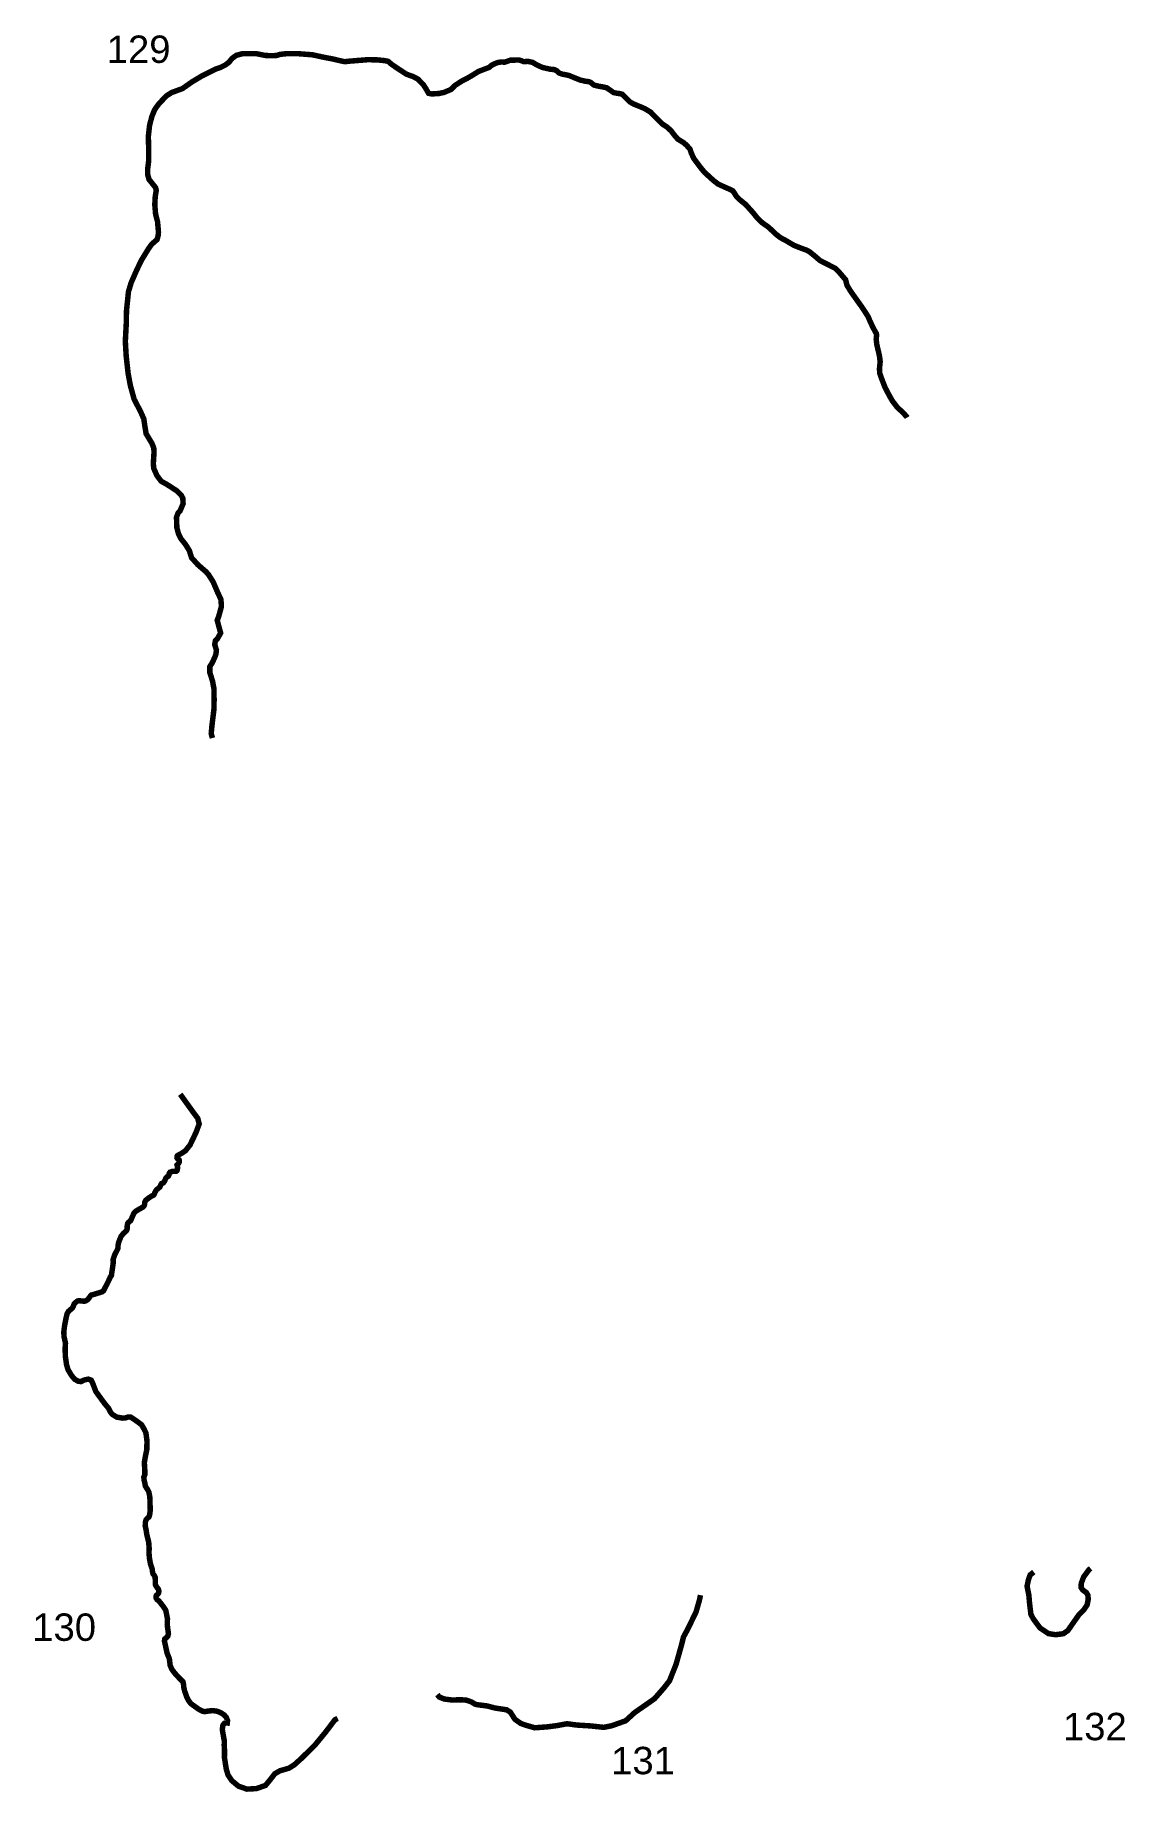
# Model space of a CAD drawing. Header units: metres. Extents: x 258924 to 356197, y 1740805 to 2227803.
# Drawn here: x 314215 to 316205, y 1882575 to 1885784 of the extents above; entities that cross this region are included whole.
import ezdxf

# ---------------------------------------------------------------- set-up
doc = ezdxf.new("R2010")
doc.units = ezdxf.units.M
doc.layers.add('UNPROTECTED', color=10, linetype='Continuous')
doc.styles.get("Standard").update_dxf_attribs({"font": 'arial.ttf'})

msp = doc.modelspace()

# ---------------------------------------------------------------- texts
at = {"char_height": 50, "attachment_point": 1}
for s, insert in [('129', (314345.5, 1885783.1)), ('130', (314209.5, 1882901.1)), ('132', (316091.5, 1882719.6)), ('131', (315266.5, 1882657.5))]:
    msp.add_mtext_dynamic_manual_height_columns(s, width=70.183, gutter_width=1, heights=[0], dxfattribs=dict(at, insert=insert))

# ---------------------------------------------------------------- linework, layer by layer
at = {"layer": 'UNPROTECTED', "const_width": 10, "flags": 128}
for points in [[(315807.1, 1885085.4), (315806.5, 1885086.4), (315800.2, 1885093.7), (315789.1, 1885103.9), (315780.2, 1885115.5), (315775, 1885124.5), (315766.9, 1885139.8), (315761.1, 1885154.6), (315756.9, 1885166.4), (315756.5, 1885174.4), (315757.8, 1885187.6), (315756.3, 1885198.7), (315751.5, 1885219.1), (315750.5, 1885228.5), (315751.3, 1885236.2), (315750.6, 1885239.1), (315748.1, 1885243.4), (315743.9, 1885251.4), (315739.5, 1885260.8), (315735.6, 1885270), (315724.5, 1885287), (315718.9, 1885294.8), (315703.9, 1885315.9), (315697.2, 1885327), (315694.6, 1885337.2), (315691.9, 1885340.3), (315682.3, 1885351.5), (315675.7, 1885358), (315669.5, 1885361.1), (315659.7, 1885366.1), (315647.7, 1885372.3), (315639.2, 1885379.7), (315629, 1885388), (315624.4, 1885390.7), (315614.7, 1885394.2), (315600.5, 1885399.8), (315585.9, 1885408.4), (315575.5, 1885414), (315567.4, 1885420.3), (315553.9, 1885433.1), (315542.6, 1885441), (315533.4, 1885449.8), (315526.1, 1885459), (315512.3, 1885474.4), (315501.4, 1885483.2), (315495.8, 1885488.5), (315491.8, 1885495), (315488.7, 1885499.4), (315481.9, 1885502.8), (315473.9, 1885506.3), (315462, 1885511.7), (315453.2, 1885518.5), (315445.2, 1885525.8), (315437, 1885533.3), (315429.6, 1885542.2), (315417.3, 1885558.8), (315413.3, 1885567.5), (315410.5, 1885575.8), (315404, 1885582.9), (315398.7, 1885587.5), (315388.3, 1885593.9), (315381.8, 1885601.4), (315376.1, 1885608.9), (315369.1, 1885615.6), (315359.7, 1885621.7), (315349.2, 1885632.4), (315338.6, 1885643.2), (315328.5, 1885649.3), (315322.4, 1885652), (315307.7, 1885658), (315300.6, 1885662), (315294.1, 1885668.8), (315287, 1885675.7), (315283.1, 1885676.9), (315277, 1885677.7), (315271, 1885678.9), (315265.6, 1885682.7), (315258.4, 1885687.7), (315252.2, 1885689.1), (315242.5, 1885690.8), (315235.3, 1885692.5), (315229.2, 1885697.4), (315226, 1885698.8), (315219, 1885699.7), (315210.1, 1885701.8), (315199.1, 1885706.2), (315188.9, 1885710.4), (315177.5, 1885712.6), (315171.3, 1885714.7), (315167.7, 1885718.4), (315162.7, 1885720.9), (315154.7, 1885721.7), (315141.3, 1885724.7), (315130.9, 1885729.4), (315123.3, 1885734), (315114.9, 1885735.9), (315107.3, 1885735.4), (315098.2, 1885738.5), (315090.6, 1885738.2), (315082.7, 1885738.1), (315071.7, 1885734.4), (315065.8, 1885734.9), (315059.1, 1885733.7), (315054.8, 1885732), (315048.1, 1885728.6), (315043.9, 1885725), (315033.7, 1885721.1), (315023.8, 1885717.2), (315013.7, 1885710.8), (315002.5, 1885704.3), (314993.4, 1885699.7), (314981.4, 1885691.9), (314974.2, 1885684.6), (314961, 1885679.1), (314952.4, 1885677.3), (314939, 1885676.4), (314933.2, 1885677.6), (314928.1, 1885686.4), (314923.6, 1885693.4), (314913.9, 1885703.4), (314904.5, 1885708.4), (314893.1, 1885712.3), (314878.5, 1885721.8), (314865.9, 1885730.3), (314859.2, 1885736.1), (314851.8, 1885737.4), (314838.3, 1885738.8), (314821.2, 1885738.9), (314802.4, 1885737.4), (314788.7, 1885736.3), (314780.2, 1885735.3), (314772.1, 1885737), (314759.3, 1885740.1), (314741.4, 1885743.5), (314721.2, 1885747.9), (314695.8, 1885749.9), (314682.3, 1885750.1), (314672, 1885749.8), (314662.1, 1885748.7), (314655.3, 1885746.6), (314645.5, 1885746.3), (314635.2, 1885746.7), (314618.7, 1885750), (314594, 1885750.1), (314582.2, 1885747), (314574.1, 1885741.1), (314568.7, 1885734.2), (314562, 1885729.3), (314553.6, 1885725), (314544.7, 1885721.9), (314519.1, 1885709.2), (314501, 1885698.3), (314484, 1885686.3), (314464.2, 1885679), (314454.5, 1885672.9), (314441.2, 1885658.9), (314437.2, 1885653.7), (314433, 1885647.6), (314428.1, 1885635.6), (314423.8, 1885619.5), (314421.5, 1885598.8), (314422.1, 1885577.9), (314422.1, 1885553.9), (314420.1, 1885538.1), (314420.4, 1885529), (314422.8, 1885520.2), (314428.2, 1885513.5), (314434.7, 1885505.4), (314436, 1885500.5), (314434, 1885488), (314433.3, 1885474), (314434.7, 1885457.2), (314438.3, 1885443.2), (314440, 1885424), (314439.3, 1885417.1), (314437.4, 1885410.4), (314427.5, 1885401.8), (314421.9, 1885393.9), (314408.8, 1885372.6), (314399.8, 1885353.8), (314390, 1885331.3), (314385.2, 1885315.2), (314381.6, 1885280.3), (314381.2, 1885257.1), (314379.5, 1885224.5), (314381, 1885198.4), (314384.6, 1885166), (314388.7, 1885143.8), (314395.6, 1885118.7), (314407, 1885096.9), (314413.2, 1885083), (314415.1, 1885070), (314417.5, 1885055.7), (314423.3, 1885046.1), (314428, 1885038.4), (314431.4, 1885029.7), (314431.9, 1885022.4), (314430.6, 1885001.5), (314431.3, 1884992.9), (314437.1, 1884979.5), (314445, 1884969), (314456.1, 1884962.8), (314473.8, 1884951.3), (314481.4, 1884943.8), (314484.4, 1884938.1), (314485, 1884928.1), (314479.7, 1884915.4), (314475.9, 1884911.2), (314472.9, 1884903.3), (314473.6, 1884884.1), (314476.5, 1884873.3), (314481.2, 1884863.9), (314489.4, 1884853.6), (314496.5, 1884842.1), (314500.4, 1884829.4), (314511.9, 1884816.6), (314526.6, 1884803.9), (314531.3, 1884798.7), (314539.8, 1884785.2), (314548.1, 1884766), (314554.1, 1884752.9), (314554.9, 1884740.1), (314550, 1884722.1), (314547.3, 1884715.2), (314550, 1884704.7), (314553.5, 1884692), (314551.7, 1884688.5), (314547.4, 1884681.1), (314544, 1884677.9), (314542.7, 1884670.5), (314545.8, 1884660.9), (314545, 1884653.4), (314543.3, 1884648.8), (314538.6, 1884638.2), (314533.7, 1884630.3), (314533.7, 1884619.8), (314538.6, 1884604.4), (314541.4, 1884589.6), (314541.6, 1884569.3), (314541.3, 1884552.7), (314537.6, 1884522.5), (314536.3, 1884508.1), (314538.5, 1884500)], [(314479.8, 1883849.4), (314481.7, 1883846.7), (314497.1, 1883825.3), (314504, 1883815.7), (314511.7, 1883805.5), (314514.3, 1883795.1), (314508.5, 1883779.5), (314497.7, 1883756.8), (314489.3, 1883746.3), (314481.5, 1883741.1), (314476.1, 1883738.3), (314474.6, 1883737.2), (314473.8, 1883735.6), (314473.7, 1883733.6), (314474.4, 1883732.2), (314476.6, 1883730.7), (314477.8, 1883729.4), (314478.2, 1883727.7), (314478, 1883725.7), (314477, 1883723.5), (314475.3, 1883721.4), (314474.3, 1883720.9), (314473.8, 1883720.4), (314473.9, 1883719.9), (314474.4, 1883718.3), (314475, 1883715.6), (314474.9, 1883713.7), (314474.4, 1883712.2), (314473.9, 1883710), (314472.1, 1883708.7), (314469, 1883708.6), (314465.2, 1883708.4), (314464.4, 1883708.2), (314462.9, 1883707.6), (314461, 1883707), (314459.6, 1883705), (314459.1, 1883701.8), (314458, 1883699.8), (314455.3, 1883698.3), (314453.4, 1883696), (314451.3, 1883691.3), (314449, 1883687.6), (314445.8, 1883686.4), (314444.4, 1883684.3), (314442.7, 1883680.1), (314439.2, 1883677.1), (314436.4, 1883674.9), (314433.5, 1883670.1), (314432.2, 1883666.6), (314430.9, 1883664.9), (314428.1, 1883663.7), (314422.2, 1883660), (314416.9, 1883655.8), (314414.9, 1883652.1), (314414.6, 1883648.1), (314413.6, 1883645.4), (314411, 1883643), (314405.4, 1883639.8), (314401.4, 1883637.5), (314398, 1883635.4), (314395.7, 1883633), (314393.1, 1883627.5), (314390.8, 1883622.1), (314389, 1883618.4), (314386.8, 1883616.6), (314385.4, 1883615.7), (314383.9, 1883613.7), (314383, 1883610), (314382.7, 1883602.6), (314381, 1883599.6), (314376.2, 1883595.5), (314371.7, 1883589.8), (314368.8, 1883582.7), (314367, 1883577.7), (314366.3, 1883573.8), (314365.8, 1883567.4), (314363.3, 1883562.4), (314359.8, 1883555.8), (314358.1, 1883550.4), (314357.1, 1883547.2), (314357.5, 1883543.3), (314357, 1883538.5), (314356.3, 1883533.7), (314355.6, 1883529), (314354.6, 1883522.5), (314354.1, 1883518.4), (314351.9, 1883515.4), (314349.5, 1883509.9), (314346.1, 1883502.9), (314341.9, 1883494.9), (314339.9, 1883490.9), (314337.4, 1883488.6), (314332.6, 1883487.1), (314320, 1883483.3), (314317.6, 1883482.8), (314315.6, 1883480.7), (314313.3, 1883477.3), (314310.8, 1883474.3), (314307.3, 1883472.1), (314305.1, 1883471.4), (314300.3, 1883471.7), (314294.4, 1883472.4), (314292.2, 1883471.8), (314288.9, 1883469.3), (314286.2, 1883466.7), (314284.8, 1883463.1), (314283.2, 1883459.6), (314279.8, 1883456.4), (314275.9, 1883453.1), (314273.5, 1883449.3), (314271.8, 1883443.1), (314268.7, 1883427.8), (314267.1, 1883414.8), (314267.6, 1883406.5), (314270.2, 1883394.9), (314269.5, 1883384), (314270.1, 1883369.7), (314272.1, 1883355.7), (314274.9, 1883346.2), (314281.6, 1883335.3), (314287.3, 1883328.6), (314294, 1883325.1), (314298.6, 1883324.7), (314305, 1883327.7), (314311.9, 1883329.1), (314317.2, 1883327.2), (314320.2, 1883320.8), (314325.8, 1883306.2), (314341.8, 1883284.3), (314348.8, 1883276), (314352.2, 1883269.1), (314355.6, 1883264.8), (314363.9, 1883259.7), (314374.4, 1883257.9), (314379.2, 1883258.1), (314384.5, 1883260), (314388.8, 1883260), (314397.5, 1883254.4), (314409.2, 1883245.7), (314413.8, 1883237.7), (314417.1, 1883230.8), (314419, 1883216.4), (314418.7, 1883200.4), (314415.6, 1883185.2), (314414.2, 1883176.9), (314414.7, 1883167.9), (314415.2, 1883161), (314415, 1883154.7), (314413.3, 1883150.3), (314413.6, 1883145.5), (314415.1, 1883139.2), (314416.1, 1883133.7), (314418.3, 1883130.1), (314420.1, 1883127.5), (314422.4, 1883123), (314424, 1883115.4), (314424.7, 1883106), (314424.7, 1883099), (314425, 1883089.5), (314423.9, 1883081.2), (314422.7, 1883077.5), (314419.1, 1883074.2), (314417.1, 1883071.6), (314416, 1883067.2), (314415.8, 1883061.2), (314417.3, 1883054.3), (314418.7, 1883045.4), (314422.2, 1883031), (314423, 1883020), (314422.7, 1883011.2), (314423.7, 1883000.8), (314425.4, 1882991.6), (314428.7, 1882981.9), (314428.9, 1882978.2), (314430, 1882973.5), (314432.6, 1882970.2), (314433.9, 1882967), (314434.2, 1882961.9), (314434.1, 1882956.9), (314434.6, 1882953.1), (314436.9, 1882949.3), (314439.8, 1882945.4), (314440.8, 1882941.9), (314440.4, 1882938.9), (314438.6, 1882936), (314436.4, 1882934.5), (314435.4, 1882931.9), (314435.8, 1882929.2), (314437.2, 1882926.5), (314440.9, 1882923.9), (314443.9, 1882920.1), (314449.4, 1882913), (314453.2, 1882907.3), (314454.7, 1882900.2), (314456.4, 1882891.4), (314456, 1882880.3), (314458.2, 1882863.9), (314456.9, 1882859.5), (314454.8, 1882857.1), (314451.5, 1882854.6), (314450.9, 1882850.7), (314452.4, 1882844), (314455.8, 1882828.4), (314459.9, 1882818.4), (314461.4, 1882805.9), (314464.6, 1882799), (314469.2, 1882792.6), (314477.8, 1882783.2), (314484.7, 1882776.3), (314485.8, 1882771.3), (314486.3, 1882765.7), (314487.8, 1882759.3), (314489.8, 1882753.9), (314491.6, 1882748.4), (314494.6, 1882742.4), (314499.4, 1882736.3), (314513.9, 1882725.9), (314520.8, 1882722.4), (314525.1, 1882721.8), (314530.8, 1882722.8), (314539.1, 1882723.7), (314547.2, 1882722.5), (314554.2, 1882719.6), (314560.3, 1882715.4), (314563.9, 1882711.1), (314566.1, 1882705.5), (314565.6, 1882701), (314563.3, 1882701.2), (314560.4, 1882700.5), (314557.6, 1882696.8), (314556.5, 1882689.3), (314558.8, 1882676.2), (314560.3, 1882668), (314560, 1882660.5), (314560.7, 1882650), (314560.4, 1882638.4), (314563.9, 1882616.3), (314567.1, 1882606), (314573.7, 1882596), (314586, 1882585.7), (314601.4, 1882580.3), (314618.8, 1882581.2), (314635.4, 1882587), (314644.7, 1882598.3), (314652.3, 1882608.3), (314661.9, 1882613.8), (314678.2, 1882618.5), (314687.7, 1882624.4), (314700.2, 1882635.6), (314715.9, 1882651.1), (314725.1, 1882660), (314744.1, 1882683.1), (314752.7, 1882694.3), (314762.1, 1882706.8), (314767.2, 1882709.3)], [(316038.3, 1882976.7), (316031.6, 1882971.5), (316028.5, 1882962.8), (316026, 1882951), (316029.2, 1882934.7), (316030.6, 1882919.1), (316033, 1882899.2), (316037.6, 1882890.9), (316049.5, 1882874.8), (316065.1, 1882864.3), (316077.9, 1882862.3), (316092.1, 1882864.1), (316100.5, 1882869.9), (316112.3, 1882886.9), (316121, 1882899.2), (316129.8, 1882907.9), (316135.6, 1882916.7), (316137.5, 1882926), (316137.3, 1882934.1), (316134, 1882939.5), (316127.7, 1882943.9), (316124.7, 1882948.3), (316124.9, 1882956.2), (316129.3, 1882967.9), (316139, 1882981), (316142, 1882983.4)], [(314949.1, 1882752.9), (314952.7, 1882748.5), (314962, 1882744.8), (314976.2, 1882743), (314992.5, 1882743.5), (315002.5, 1882742.7), (315011.5, 1882739.5), (315018.5, 1882735.2), (315025.5, 1882734), (315039.9, 1882732.2), (315054.3, 1882728.4), (315075.5, 1882725.2), (315082.4, 1882721), (315090.8, 1882707.8), (315101.6, 1882700.2), (315110.9, 1882696.9), (315127, 1882692.3), (315150.3, 1882694), (315167.9, 1882696.3), (315186, 1882699.7), (315203.7, 1882697.3), (315229.2, 1882695.7), (315253, 1882693.1), (315267.2, 1882695.9), (315292.9, 1882705), (315309.7, 1882720.3), (315329.2, 1882733.8), (315345.7, 1882745.4), (315362.2, 1882764.2), (315373.1, 1882778.1), (315385, 1882808.1), (315394.1, 1882840.2), (315398.7, 1882858.3), (315406.4, 1882872.5), (315421.7, 1882904.2), (315427.7, 1882925.3), (315429.7, 1882934.6)]]:
    msp.add_lwpolyline(points, dxfattribs=at)

msp.set_redraw_order([(e.dxf.handle, doc.entitydb.next_handle()) for e in msp.query("TEXT MTEXT ATTDEF DIMENSION ARC_DIMENSION")])  # texts and dimensions are drawn at this point

doc.saveas('drawing.dxf')
